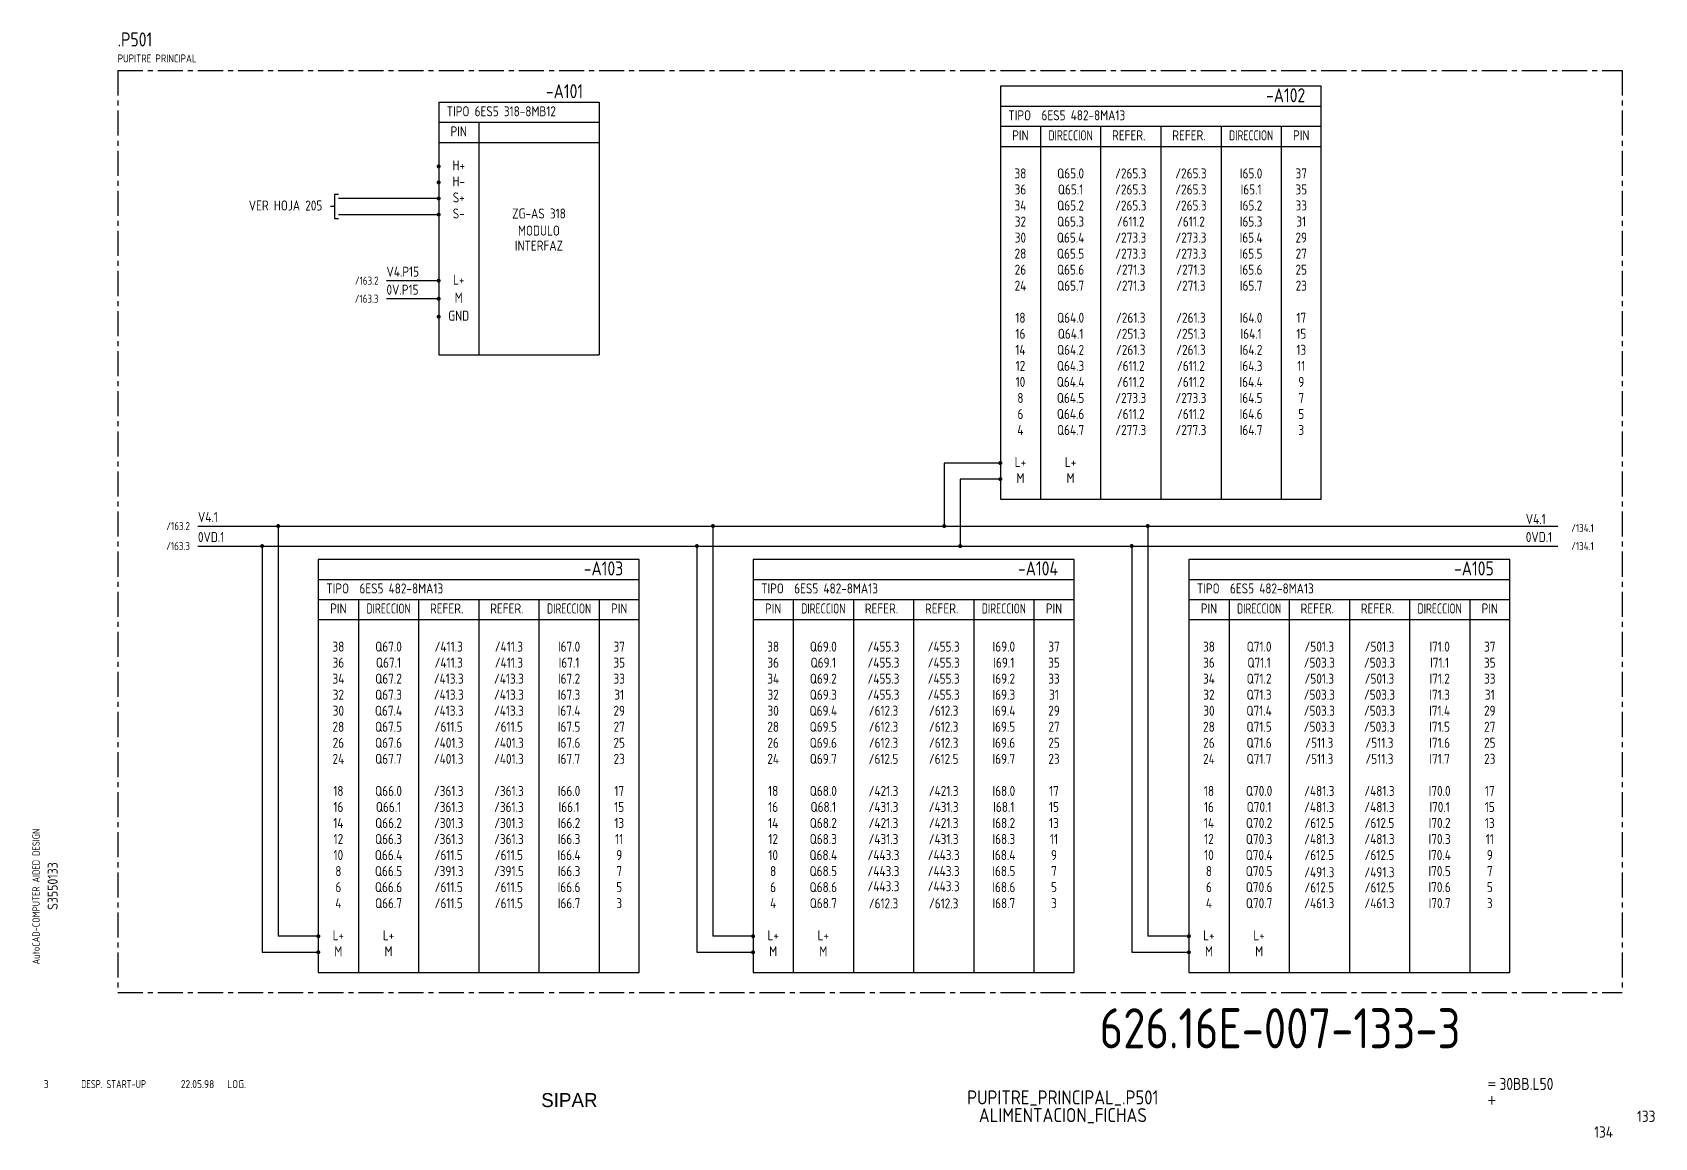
# Model space of a CAD drawing. Extents: x 10 to 1435, y 6 to 281.
# Drawn here: x 9.7 to 414, y 5.7 to 281.3 of the extents above; entities that cross this region are included whole.
import ezdxf
from ezdxf.enums import TextEntityAlignment as Align

# ---------------------------------------------------------------- set-up
doc = ezdxf.new("R2010")
doc.units = 0
doc.header["$LTSCALE"] = 5
doc.header["$MEASUREMENT"] = 0
doc.linetypes.add('CENTER', pattern=[2, 1.25, -0.25, 0.25, -0.25])
doc.layers.get('0').update_dxf_attribs({"linetype": 'CONTINUOUS'})
doc.layers.add('CART', color=7, linetype='CONTINUOUS')
doc.styles.add('DIN', font='DIN.shx', dxfattribs={"width": 0.85})
doc.styles.add('N', font='ROMANS', dxfattribs={"width": 0.85, "height": 3})
doc.styles.add('X', font='UNIV.SHX', dxfattribs={"height": 3.5})

msp = doc.modelspace()

# ---------------------------------------------------------------- texts
at = {"color": 3, "style": 'DIN', "width": 0.85}
msp.add_text('.P501', height=3.5, dxfattribs=at).set_placement((30.92, 277.81))
at = {"style": 'DIN', "width": 0.85}
for s, height, p in [('PUPITRE PRINCIPAL', 2, (30.92, 273.81)), ('TIPO 6ES5 318-8MB12', 2.5, (112.92, 260.39)), ('TIPO  6ES5 482-8MA13', 2.5, (252.92, 259.39)), ('V4.P15', 2.5, (97.92, 220.39)), ('0V.P15', 2.5, (97.92, 215.89)), ('V4.1', 2.5, (50.92, 159.19)), ('V4.1', 2.5, (381.89, 158.69)), ('0VD.1', 2.5, (50.92, 154.19)), ('0VD.1', 2.5, (381.89, 154.19)), ('TIPO  6ES5 482-8MA13', 2.5, (82.92, 141.37)), ('TIPO  6ES5 482-8MA13', 2.5, (191.29, 141.37)), ('TIPO  6ES5 482-8MA13', 2.5, (299.91, 141.37))]:
    msp.add_text(s, height=height, dxfattribs=at).set_placement(p)
at = {"color": 3, "style": 'DIN', "width": 0.85}
for s, p in [('-A101', (146.92, 264.89)), ('-A102', (326.92, 263.89)), ('-A103', (156.92, 145.87)), ('-A104', (265.29, 145.87)), ('-A105', (373.91, 145.87))]:
    msp.add_text(s, height=3.5, dxfattribs=at).set_placement(p, align=Align.RIGHT)
at = {"style": 'DIN', "width": 0.85}
for s, p in [('PIN', (115.92, 255.39)), ('PIN', (255.92, 254.39)), ('REFER.', (282.92, 254.39)), ('REFER.', (297.92, 254.39)), ('PIN', (325.92, 254.39)), ('H+', (115.92, 246.89)), ('38', (255.92, 244.89)), ('Q65.0', (268.42, 244.89)), ('/265.3', (283.42, 244.89)), ('/265.3', (298.42, 244.89)), ('I65.0', (313.42, 244.89)), ('37', (325.92, 244.89)), ('H-', (115.92, 242.89)), ('36', (255.92, 240.89)), ('Q65.1', (268.42, 240.89)), ('/265.3', (283.42, 240.89)), ('/265.3', (298.42, 240.89)), ('I65.1', (313.42, 240.89)), ('35', (325.92, 240.89)), ('S+', (115.92, 238.89)), ('34', (255.92, 236.89)), ('Q65.2', (268.42, 236.89)), ('/265.3', (283.42, 236.89)), ('/265.3', (298.42, 236.89)), ('I65.2', (313.42, 236.89)), ('33', (325.92, 236.89)), ('S-', (115.92, 234.89)), ('ZG-AS 318', (135.92, 234.89)), ('32', (255.92, 232.89)), ('Q65.3', (268.42, 232.89)), ('/611.2', (283.42, 232.89)), ('/611.2', (298.42, 232.89)), ('I65.3', (313.42, 232.89)), ('31', (325.92, 232.89)), ('MODULO', (135.92, 230.63)), ('30', (255.92, 228.89)), ('Q65.4', (268.42, 228.89)), ('/273.3', (283.42, 228.89)), ('/273.3', (298.42, 228.89)), ('I65.4', (313.42, 228.89)), ('29', (325.92, 228.89)), ('INTERFAZ', (135.92, 226.89)), ('28', (255.92, 224.89)), ('Q65.5', (268.42, 224.89)), ('/273.3', (283.42, 224.89)), ('/273.3', (298.42, 224.89)), ('I65.5', (313.42, 224.89)), ('27', (325.92, 224.89)), ('26', (255.92, 220.89)), ('Q65.6', (268.42, 220.89)), ('/271.3', (283.42, 220.89)), ('/271.3', (298.42, 220.89)), ('I65.6', (313.42, 220.89)), ('25', (325.92, 220.89)), ('L+', (115.92, 218.39)), ('24', (255.92, 216.89)), ('Q65.7', (268.42, 216.89)), ('/271.3', (283.42, 216.89)), ('/271.3', (298.42, 216.89)), ('I65.7', (313.42, 216.89)), ('23', (325.92, 216.89)), ('M', (115.92, 213.89)), ('GND', (115.92, 209.39)), ('18', (255.92, 208.89)), ('Q64.0', (268.42, 208.89)), ('/261.3', (283.42, 208.89)), ('/261.3', (298.42, 208.89)), ('I64.0', (313.42, 208.89)), ('17', (325.92, 208.89)), ('16', (255.92, 204.89)), ('Q64.1', (268.42, 204.89)), ('/251.3', (283.42, 204.89)), ('/251.3', (298.42, 204.89)), ('I64.1', (313.42, 204.89)), ('15', (325.92, 204.89)), ('14', (255.92, 200.89)), ('Q64.2', (268.42, 200.89)), ('/261.3', (283.42, 200.89)), ('/261.3', (298.42, 200.89)), ('I64.2', (313.42, 200.89)), ('13', (325.92, 200.89)), ('12', (255.92, 196.89)), ('Q64.3', (268.42, 196.89)), ('/611.2', (283.42, 196.89)), ('/611.2', (298.42, 196.89)), ('I64.3', (313.42, 196.89)), ('11', (325.92, 196.89)), ('10', (255.92, 192.89)), ('Q64.4', (268.42, 192.89)), ('/611.2', (283.42, 192.89)), ('/611.2', (298.42, 192.89)), ('I64.4', (313.42, 192.89)), ('9', (325.92, 192.89)), ('8', (255.92, 188.89)), ('Q64.5', (268.42, 188.89)), ('/273.3', (283.42, 188.89)), ('/273.3', (298.42, 188.89)), ('I64.5', (313.42, 188.89)), ('7', (325.92, 188.89)), ('6', (255.92, 184.89)), ('Q64.6', (268.42, 184.89)), ('/611.2', (283.42, 184.89)), ('/611.2', (298.42, 184.89)), ('I64.6', (313.42, 184.89)), ('5', (325.92, 184.89)), ('4', (255.92, 180.89)), ('Q64.7', (268.42, 180.89)), ('/277.3', (283.42, 180.89)), ('/277.3', (298.42, 180.89)), ('I64.7', (313.42, 180.89)), ('3', (325.92, 180.89)), ('L+', (255.92, 172.89)), ('L+', (268.42, 172.89)), ('M', (255.92, 168.89)), ('M', (268.42, 168.89)), ('PIN', (85.92, 136.37)), ('REFER.', (112.92, 136.37)), ('REFER.', (127.92, 136.37)), ('PIN', (155.92, 136.37)), ('PIN', (194.29, 136.37)), ('REFER.', (221.29, 136.37)), ('REFER.', (236.29, 136.37)), ('PIN', (264.29, 136.37)), ('PIN', (302.91, 136.37)), ('REFER.', (329.91, 136.37)), ('REFER.', (344.91, 136.37)), ('PIN', (372.91, 136.37)), ('38', (85.92, 126.87)), ('/411.3', (113.42, 126.87)), ('/411.3', (128.42, 126.87)), ('37', (155.92, 126.87)), ('38', (194.29, 126.87)), ('/455.3', (221.79, 126.87)), ('/455.3', (236.79, 126.87)), ('37', (264.29, 126.87)), ('38', (302.91, 126.87)), ('/501.3', (330.41, 126.87)), ('/501.3', (345.41, 126.87)), ('37', (372.91, 126.87)), ('36', (85.92, 122.87)), ('Q67.0', (98.42, 126.87)), ('Q67.1', (98.42, 122.87)), ('/411.3', (113.42, 122.87)), ('/411.3', (128.42, 122.87)), ('I67.0', (143.42, 126.87)), ('I67.1', (143.42, 122.87)), ('35', (155.92, 122.87)), ('36', (194.29, 122.87)), ('Q69.0', (206.79, 126.87)), ('Q69.1', (206.79, 122.87)), ('/455.3', (221.79, 122.87)), ('/455.3', (236.79, 122.87)), ('I69.0', (251.79, 126.87)), ('I69.1', (251.79, 122.87)), ('35', (264.29, 122.87)), ('36', (302.91, 122.87)), ('Q71.0', (315.41, 126.87)), ('Q71.1', (315.41, 122.87)), ('/503.3', (330.41, 122.87)), ('/503.3', (345.41, 122.87)), ('I71.0', (360.41, 126.87)), ('I71.1', (360.41, 122.87)), ('35', (372.91, 122.87)), ('34', (85.92, 118.87)), ('Q67.2', (98.42, 118.87)), ('/413.3', (113.42, 118.87)), ('/413.3', (128.42, 118.87)), ('I67.2', (143.42, 118.87)), ('33', (155.92, 118.87)), ('34', (194.29, 118.87)), ('Q69.2', (206.79, 118.87)), ('/455.3', (221.79, 118.87)), ('/455.3', (236.79, 118.87)), ('I69.2', (251.79, 118.87)), ('33', (264.29, 118.87)), ('34', (302.91, 118.87)), ('Q71.2', (315.41, 118.87)), ('/501.3', (330.41, 118.87)), ('/501.3', (345.41, 118.87)), ('I71.2', (360.41, 118.87)), ('33', (372.91, 118.87)), ('32', (85.92, 114.87)), ('Q67.3', (98.42, 114.87)), ('/413.3', (113.42, 114.87)), ('/413.3', (128.42, 114.87)), ('I67.3', (143.42, 114.87)), ('31', (155.92, 114.87)), ('32', (194.29, 114.87)), ('Q69.3', (206.79, 114.87)), ('/455.3', (221.79, 114.87)), ('/455.3', (236.79, 114.87)), ('I69.3', (251.79, 114.87)), ('31', (264.29, 114.87)), ('32', (302.91, 114.87)), ('Q71.3', (315.41, 114.87)), ('/503.3', (330.41, 114.87)), ('/503.3', (345.41, 114.87)), ('I71.3', (360.41, 114.87)), ('31', (372.91, 114.87)), ('30', (85.92, 110.87)), ('Q67.4', (98.42, 110.87)), ('/413.3', (113.42, 110.87)), ('/413.3', (128.42, 110.87)), ('I67.4', (143.42, 110.87)), ('29', (155.92, 110.87)), ('30', (194.29, 110.87)), ('Q69.4', (206.79, 110.87)), ('/612.3', (221.79, 110.87)), ('/612.3', (236.79, 110.87)), ('I69.4', (251.79, 110.87)), ('29', (264.29, 110.87)), ('30', (302.91, 110.87)), ('Q71.4', (315.41, 110.87)), ('/503.3', (330.41, 110.87)), ('/503.3', (345.41, 110.87)), ('I71.4', (360.41, 110.87)), ('29', (372.91, 110.87)), ('28', (85.92, 106.87)), ('Q67.5', (98.42, 106.87)), ('/611.5', (113.42, 106.87)), ('/611.5', (128.42, 106.87)), ('I67.5', (143.42, 106.87)), ('27', (155.92, 106.87)), ('28', (194.29, 106.87)), ('Q69.5', (206.79, 106.87)), ('/612.3', (221.79, 106.87)), ('/612.3', (236.79, 106.87)), ('I69.5', (251.79, 106.87)), ('27', (264.29, 106.87)), ('28', (302.91, 106.87)), ('Q71.5', (315.41, 106.87)), ('/503.3', (330.41, 106.87)), ('/503.3', (345.41, 106.87)), ('I71.5', (360.41, 106.87)), ('27', (372.91, 106.87)), ('26', (85.92, 102.87)), ('Q67.6', (98.42, 102.87)), ('/401.3', (113.42, 102.87)), ('/401.3', (128.42, 102.87)), ('I67.6', (143.42, 102.87)), ('25', (155.92, 102.87)), ('26', (194.29, 102.87)), ('Q69.6', (206.79, 102.87)), ('/612.3', (221.79, 102.87)), ('/612.3', (236.79, 102.87)), ('I69.6', (251.79, 102.87)), ('25', (264.29, 102.87)), ('26', (302.91, 102.87)), ('Q71.6', (315.41, 102.87)), ('/511.3', (330.41, 102.87)), ('/511.3', (345.41, 102.87)), ('I71.6', (360.41, 102.87)), ('25', (372.91, 102.87)), ('24', (85.92, 98.87)), ('Q67.7', (98.42, 98.87)), ('/401.3', (113.42, 98.87)), ('/401.3', (128.42, 98.87)), ('I67.7', (143.42, 98.87)), ('23', (155.92, 98.87)), ('24', (194.29, 98.87)), ('Q69.7', (206.79, 98.87)), ('/612.5', (221.79, 98.87)), ('/612.5', (236.79, 98.87)), ('I69.7', (251.79, 98.87)), ('23', (264.29, 98.87)), ('24', (302.91, 98.87)), ('Q71.7', (315.41, 98.87)), ('/511.3', (330.41, 98.87)), ('/511.3', (345.41, 98.87)), ('I71.7', (360.41, 98.87)), ('23', (372.91, 98.87)), ('18', (85.92, 90.87)), ('Q66.0', (98.42, 90.87)), ('/361.3', (113.42, 90.87)), ('/361.3', (128.42, 90.87)), ('I66.0', (143.42, 90.87)), ('17', (155.92, 90.87)), ('18', (194.29, 90.87)), ('Q68.0', (206.79, 90.87)), ('/421.3', (221.79, 90.87)), ('/421.3', (236.79, 90.87)), ('I68.0', (251.79, 90.87)), ('17', (264.29, 90.87)), ('18', (302.91, 90.87)), ('Q70.0', (315.41, 90.87)), ('/481.3', (330.41, 90.87)), ('/481.3', (345.41, 90.87)), ('I70.0', (360.41, 90.87)), ('17', (372.91, 90.87)), ('16', (85.92, 86.87)), ('Q66.1', (98.42, 86.87)), ('/361.3', (113.42, 86.87)), ('/361.3', (128.42, 86.87)), ('I66.1', (143.42, 86.87)), ('15', (155.92, 86.87)), ('16', (194.29, 86.87)), ('Q68.1', (206.79, 86.87)), ('/431.3', (221.79, 86.87)), ('/431.3', (236.79, 86.87)), ('I68.1', (251.79, 86.87)), ('15', (264.29, 86.87)), ('16', (302.91, 86.87)), ('Q70.1', (315.41, 86.87)), ('/481.3', (330.41, 86.87)), ('/481.3', (345.41, 86.87)), ('I70.1', (360.41, 86.87)), ('15', (372.91, 86.87)), ('14', (85.92, 82.87)), ('Q66.2', (98.42, 82.87)), ('/301.3', (113.42, 82.87)), ('/301.3', (128.42, 82.87)), ('I66.2', (143.42, 82.87)), ('13', (155.92, 82.87)), ('14', (194.29, 82.87)), ('Q68.2', (206.79, 82.87)), ('/421.3', (221.79, 82.87)), ('/421.3', (236.79, 82.87)), ('I68.2', (251.79, 82.87)), ('13', (264.29, 82.87)), ('14', (302.91, 82.87)), ('Q70.2', (315.41, 82.87)), ('/612.5', (330.41, 82.87)), ('/612.5', (345.41, 82.87)), ('I70.2', (360.41, 82.87)), ('13', (372.91, 82.87)), ('12', (85.92, 78.87)), ('Q66.3', (98.42, 78.87)), ('/361.3', (113.42, 78.87)), ('/361.3', (128.42, 78.87)), ('I66.3', (143.42, 78.87)), ('11', (155.92, 78.87)), ('12', (194.29, 78.87)), ('Q68.3', (206.79, 78.87)), ('/431.3', (221.79, 78.87)), ('/431.3', (236.79, 78.87)), ('I68.3', (251.79, 78.87)), ('11', (264.29, 78.87)), ('12', (302.91, 78.87)), ('Q70.3', (315.41, 78.87)), ('/481.3', (330.41, 78.87)), ('/481.3', (345.41, 78.87)), ('I70.3', (360.41, 78.87)), ('11', (372.91, 78.87)), ('10', (85.92, 74.87)), ('Q66.4', (98.42, 74.87)), ('/611.5', (113.42, 74.87)), ('/611.5', (128.42, 74.87)), ('I66.4', (143.42, 74.87)), ('9', (155.92, 74.87)), ('10', (194.29, 74.87)), ('Q68.4', (206.79, 74.87)), ('/443.3', (221.79, 74.87)), ('/443.3', (236.79, 74.87)), ('I68.4', (251.79, 74.87)), ('9', (264.29, 74.87)), ('10', (302.91, 74.87)), ('Q70.4', (315.41, 74.87)), ('/612.5', (330.41, 74.87)), ('/612.5', (345.41, 74.87)), ('I70.4', (360.41, 74.87)), ('9', (372.91, 74.87)), ('8', (85.92, 70.87)), ('Q66.5', (98.42, 70.87)), ('/391.3', (113.42, 70.87)), ('/391.5', (128.42, 70.87)), ('I66.3', (143.42, 70.87)), ('7', (155.92, 70.87)), ('8', (194.29, 70.87)), ('Q68.5', (206.79, 70.87)), ('/443.3', (221.79, 70.87)), ('/443.3', (236.79, 70.87)), ('I68.5', (251.79, 70.87)), ('7', (264.29, 70.87)), ('8', (302.91, 70.87)), ('Q70.5', (315.41, 70.87)), ('/491.3', (330.41, 70.59)), ('/491.3', (345.41, 70.59)), ('I70.5', (360.41, 70.87)), ('7', (372.91, 70.87)), ('6', (85.92, 66.87)), ('Q66.6', (98.42, 66.87)), ('/611.5', (113.42, 66.87)), ('/611.5', (128.42, 66.87)), ('I66.6', (143.42, 66.87)), ('5', (155.92, 66.87)), ('6', (194.29, 66.87)), ('Q68.6', (206.79, 66.87)), ('/443.3', (221.79, 67.1)), ('/443.3', (236.79, 67.1)), ('I68.6', (251.79, 66.87)), ('5', (264.29, 66.87)), ('6', (302.91, 66.87)), ('Q70.6', (315.41, 66.87)), ('/612.5', (330.41, 66.81)), ('/612.5', (345.41, 66.81)), ('I70.6', (360.41, 66.87)), ('5', (372.91, 66.87)), ('4', (85.92, 62.87)), ('Q66.7', (98.42, 62.87)), ('/611.5', (113.42, 62.87)), ('/611.5', (128.42, 62.87)), ('I66.7', (143.42, 62.87)), ('3', (155.92, 62.87)), ('4', (194.29, 62.87)), ('Q68.7', (206.79, 62.87)), ('/612.3', (221.79, 62.81)), ('/612.3', (236.79, 62.81)), ('I68.7', (251.79, 62.87)), ('3', (264.29, 62.87)), ('4', (302.91, 62.87)), ('Q70.7', (315.41, 62.87)), ('/461.3', (330.41, 62.87)), ('/461.3', (345.41, 62.87)), ('I70.7', (360.41, 62.87)), ('3', (372.91, 62.87)), ('L+', (85.92, 54.87)), ('L+', (98.42, 54.87)), ('L+', (194.29, 54.87)), ('L+', (206.79, 54.87)), ('L+', (302.91, 54.87)), ('L+', (315.41, 54.87)), ('M', (85.92, 50.87)), ('M', (98.42, 50.87)), ('M', (194.29, 50.87)), ('M', (206.79, 50.87)), ('M', (302.91, 50.87)), ('M', (315.41, 50.87))]:
    msp.add_text(s, height=2.5, dxfattribs=at).set_placement(p, align=Align.CENTER)
at = {"style": 'DIN', "width": 0.596129}
for p, p2 in [((262.92, 254.39), (273.92, 254.39)), ((307.92, 254.39), (318.92, 254.39)), ((92.92, 136.37), (103.92, 136.37)), ((137.92, 136.37), (148.92, 136.37)), ((201.29, 136.37), (212.29, 136.37)), ((246.29, 136.37), (257.29, 136.37)), ((309.91, 136.37), (320.91, 136.37)), ((354.91, 136.37), (365.91, 136.37))]:
    msp.add_text('DIRECCION', height=2.5, dxfattribs=at).set_placement(p, p2, align=Align.FIT)
at = {"style": 'DIN', "width": 0.85}
for s, height, p in [('VER HOJA 205', 2.5, (81.92, 236.89)), ('/163.2', 2, (95.92, 218.39)), ('/163.3', 2, (95.92, 213.89)), ('/163.2', 2, (48.92, 157.19)), ('/134.1', 2, (398.83, 156.69)), ('/163.3', 2, (48.92, 152.19)), ('/134.1', 2, (398.83, 152.19))]:
    msp.add_text(s, height=height, dxfattribs=at).set_placement(p, align=Align.RIGHT)
at = {"color": 2, "insert": (275.66, 37.92), "char_height": 10, "width": 111.0411, "attachment_point": 1, "style": 'DIN'}
msp.add_mtext('626.16E-007-133-3', dxfattribs=at)
at = {"layer": 'CART', "color": 1, "style": 'DIN', "width": 0.9}
msp.add_text('AutoCAD-COMPUTER AIDED DESIGN', height=1.8, rotation=90, dxfattribs=at).set_placement((11.47, 48.84))
at = {"layer": 'CART', "color": 3, "style": 'N', "width": 0.85}
for s, p in [('=', (372.24, 17.91)), ('+', (372.24, 13.87))]:
    msp.add_text(s, height=2.5, dxfattribs=at).set_placement(p)
at = {"layer": 'CART', "color": 3, "style": 'DIN', "width": 0.9, "flags": 1}
msp.add_attdef('S3550133', text='', height=2.5, rotation=90, dxfattribs=at).set_placement((15.95, 68.38), align=Align.CENTER)
at = {"layer": 'CART', "color": 3, "style": 'DIN', "width": 0.85}
msp.add_attdef('30BB.L50', text='', height=3, dxfattribs=at).set_placement((375.33, 16.63), align=Align.BOTTOM_LEFT)
at = {"layer": 'CART', "color": 6, "style": 'X', "flags": 1}
msp.add_attdef('SIPAR', text='', height=3.5, dxfattribs=at).set_placement((143.5, 15), align=Align.MIDDLE)
at = {"layer": 'CART', "color": 2, "style": 'DIN', "width": 0.9, "flags": 1}
for tag, text, p in [('PUPITRE_PRINCIPAL_.P501', 'PLC', (266.5, 15.51)), ('ALIMENTACION_FICHAS', '', (266.5, 11.09))]:
    msp.add_attdef(tag, text=text, height=3.5, dxfattribs=at).set_placement(p, align=Align.MIDDLE)
msp.add_attdef('133', text='', height=2.8, dxfattribs=at).set_placement((414.2, 9.56), align=Align.RIGHT)
at = {"layer": 'CART', "color": 7, "style": 'DIN', "width": 0.9, "flags": 1}
msp.add_attdef('134', (398.93, 5.65), '', height=2.8, dxfattribs=at)

# ---------------------------------------------------------------- blocks, each defined once
blk = doc.blocks.new('DESP')
at = {"color": 3, "style": 'DIN'}
for s, width, p in [('3', 0.9, (7.45, 13.02)), ('DESP. START-UP', 0.8, (16.76, 13.02)), ('22.05.98', 0.9, (41.59, 13.02)), ('LOG.', 0.9, (53.16, 13.02))]:
    blk.add_text(s, height=2, dxfattribs=dict(at, width=width)).set_placement(p)

# ---------------------------------------------------------------- linework, layer by layer
at = {"color": 3, "linetype": 'CENTER'}
for p, q in [((30.92, 271.81), (405.92, 271.81)), ((30.92, 271.81), (30.92, 41.81)), ((405.92, 271.81), (405.92, 41.81)), ((30.92, 41.81), (405.92, 41.81))]:
    msp.add_line(p, q, dxfattribs=at)
at = {"color": 3}
for p, q in [((250.92, 267.89), (250.92, 164.89)), ((330.92, 267.89), (250.92, 267.89)), ((330.92, 164.89), (330.92, 267.89)), ((110.92, 263.89), (110.92, 200.89)), ((110.92, 263.89), (150.92, 263.89)), ((150.92, 263.89), (150.92, 200.89)), ((250.92, 262.89), (330.92, 262.89)), ((110.92, 258.89), (150.92, 258.89)), ((120.92, 258.89), (120.92, 200.89)), ((250.92, 257.89), (330.92, 257.89)), ((260.92, 257.89), (260.92, 164.89)), ((275.92, 257.89), (275.92, 164.89)), ((290.92, 257.89), (290.92, 164.89)), ((305.92, 257.89), (305.92, 164.89)), ((320.92, 257.89), (320.92, 164.89)), ((110.92, 253.89), (150.92, 253.89)), ((250.92, 252.89), (330.92, 252.89)), ((110.92, 200.89), (150.92, 200.89)), ((250.92, 164.89), (330.92, 164.89)), ((80.92, 149.87), (80.92, 46.87)), ((160.92, 149.87), (80.92, 149.87)), ((160.92, 46.87), (160.92, 149.87)), ((189.29, 149.87), (189.29, 46.87)), ((269.29, 149.87), (189.29, 149.87)), ((269.29, 46.87), (269.29, 149.87)), ((377.91, 149.87), (297.91, 149.87)), ((297.91, 149.87), (297.91, 46.87)), ((377.91, 46.87), (377.91, 149.87)), ((80.92, 144.87), (160.92, 144.87)), ((189.29, 144.87), (269.29, 144.87)), ((297.91, 144.87), (377.91, 144.87)), ((80.92, 139.87), (160.92, 139.87)), ((90.92, 139.87), (90.92, 46.87)), ((105.92, 139.87), (105.92, 46.87)), ((120.92, 139.87), (120.92, 46.87)), ((135.92, 139.87), (135.92, 46.87)), ((150.92, 139.87), (150.92, 46.87)), ((189.29, 139.87), (269.29, 139.87)), ((199.29, 139.87), (199.29, 46.87)), ((214.29, 139.87), (214.29, 46.87)), ((229.29, 139.87), (229.29, 46.87)), ((244.29, 139.87), (244.29, 46.87)), ((259.29, 139.87), (259.29, 46.87)), ((297.91, 139.87), (377.91, 139.87)), ((307.91, 139.87), (307.91, 46.87)), ((322.91, 139.87), (322.91, 46.87)), ((337.91, 139.87), (337.91, 46.87)), ((352.91, 139.87), (352.91, 46.87)), ((367.91, 139.87), (367.91, 46.87)), ((80.92, 134.87), (160.92, 134.87)), ((189.29, 134.87), (269.29, 134.87)), ((297.91, 134.87), (377.91, 134.87)), ((80.92, 46.87), (160.92, 46.87)), ((189.29, 46.87), (269.29, 46.87)), ((297.91, 46.87), (377.91, 46.87))]:
    msp.add_line(p, q, dxfattribs=at)
for p, q in [((84.92, 240.89), (84.92, 234.89)), ((85.92, 240.89), (84.92, 240.89)), ((110.92, 239.89), (85.92, 239.89)), ((84.92, 237.89), (83.92, 237.89)), ((84.92, 234.89), (85.92, 234.89)), ((85.92, 235.89), (110.92, 235.89)), ((110.92, 219.39), (97.92, 219.39)), ((110.92, 214.89), (97.92, 214.89)), ((236.92, 173.89), (236.92, 158.19)), ((250.92, 173.89), (236.92, 173.89)), ((240.92, 169.89), (240.92, 153.19)), ((250.92, 169.89), (240.92, 169.89)), ((50.92, 158.19), (389.91, 158.19)), ((70.92, 158.19), (70.92, 55.87)), ((179.29, 158.19), (179.29, 55.87)), ((287.66, 158.19), (287.66, 55.87)), ((50.92, 153.19), (389.91, 153.19)), ((66.92, 153.19), (66.92, 51.87)), ((175.29, 153.19), (175.29, 51.87)), ((283.66, 153.19), (283.66, 51.87)), ((80.92, 55.87), (70.92, 55.87)), ((189.29, 55.87), (179.29, 55.87)), ((297.66, 55.87), (287.66, 55.87)), ((66.92, 51.87), (80.92, 51.87)), ((175.29, 51.87), (189.29, 51.87)), ((283.66, 51.87), (297.66, 51.87))]:
    msp.add_line(p, q)
at = {"linetype": 'Continuous', "const_width": 0.5}
for points in [[(110.67, 247.89, 1), (111.17, 247.89, 1)], [(110.67, 243.89, 1), (111.17, 243.89, 1)], [(110.67, 239.89, 1), (111.17, 239.89, 1)], [(110.67, 235.89, 1), (111.17, 235.89, 1)], [(110.67, 219.39, 1), (111.17, 219.39, 1)], [(110.67, 214.89, 1), (111.17, 214.89, 1)], [(110.67, 210.39, 1), (111.17, 210.39, 1)], [(250.67, 173.89, 1), (251.17, 173.89, 1)], [(250.67, 169.89, 1), (251.17, 169.89, 1)], [(80.67, 55.87, 1), (81.17, 55.87, 1)], [(189.04, 55.87, 1), (189.54, 55.87, 1)], [(297.66, 55.87, 1), (298.16, 55.87, 1)], [(80.67, 51.87, 1), (81.17, 51.87, 1)], [(189.04, 51.87, 1), (189.54, 51.87, 1)], [(297.66, 51.87, 1), (298.16, 51.87, 1)]]:
    msp.add_lwpolyline(points, format="xyb", close=True, dxfattribs=at)
at = {"const_width": 0.5}
for points in [[(70.67, 158.19, 1), (71.17, 158.19, 1)], [(179.04, 158.19, 1), (179.54, 158.19, 1)], [(236.67, 158.19, 1), (237.17, 158.19, 1)], [(287.41, 158.19, 1), (287.91, 158.19, 1)], [(66.67, 153.19, 1), (67.17, 153.19, 1)], [(175.04, 153.19, 1), (175.54, 153.19, 1)], [(240.67, 153.19, 1), (241.17, 153.19, 1)], [(283.41, 153.19, 1), (283.91, 153.19, 1)]]:
    msp.add_lwpolyline(points, format="xyb", close=True, dxfattribs=at)

# ---------------------------------------------------------------- block references
at = {"linetype": 'Continuous'}
msp.add_blockref('DESP', (5.06, 4.97), dxfattribs=at)

msp.set_redraw_order([(e.dxf.handle, doc.entitydb.next_handle()) for e in msp.query("TEXT MTEXT ATTDEF DIMENSION ARC_DIMENSION")])  # texts and dimensions are drawn at this point

doc.saveas('drawing.dxf')
